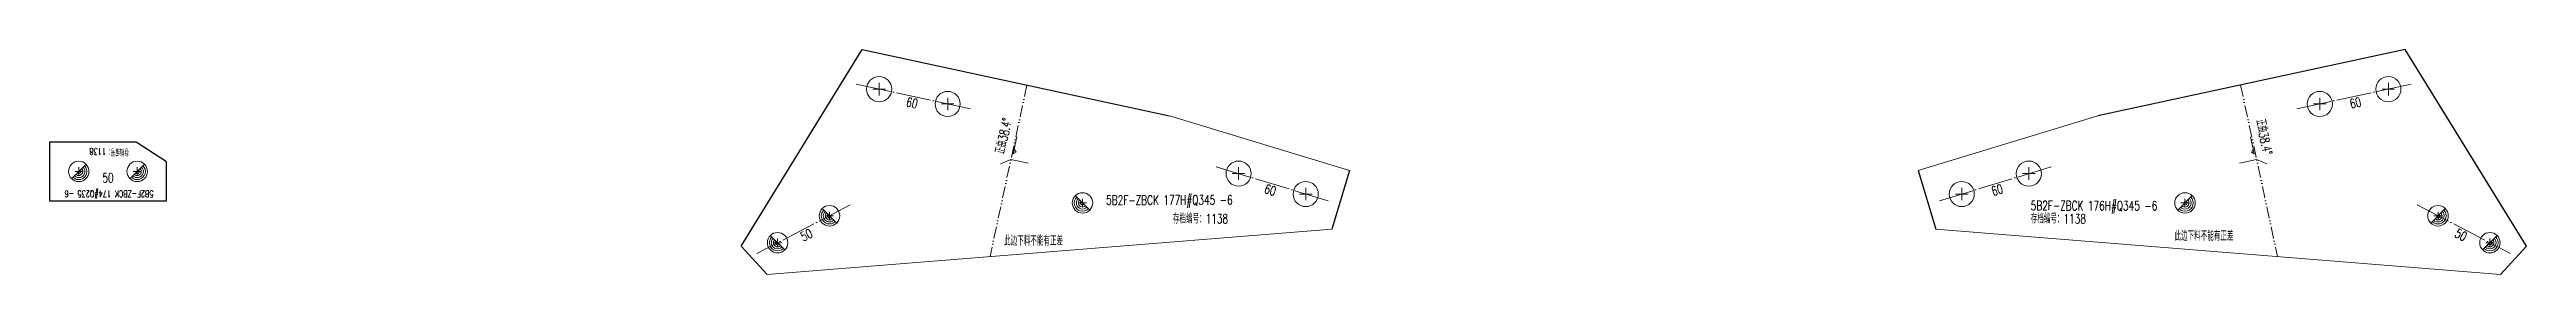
# Model space of a CAD drawing. Header units: millimetres. Extents: x -164 to 144402, y -33030 to 11430.
# Drawn here: x 20000 to 22119, y -15142 to -14951 of the extents above; entities that cross this region are included whole.
import ezdxf
from ezdxf.enums import TextEntityAlignment as Align

# ---------------------------------------------------------------- set-up
doc = ezdxf.new("R2010")
doc.units = ezdxf.units.MM
doc.header["$LTSCALE"] = 20
doc.linetypes.add('DASHDOT2X', pattern=[1.75, 1.5, -0.125, 0, -0.125])
doc.linetypes.add('DIVIDE', pattern=[0.875, 0.5, -0.125, 0, -0.125, 0, -0.125])
for name, color, linetype, lineweight in [('1', 7, 'Continuous', 25), ('11', 3, 'Continuous', 13), ('12', 7, 'Continuous', 13), ('5', 1, 'Continuous', 13), ('7', 2, 'DASHDOT2X', 13), ('8', 3, 'DIVIDE', 13)]:
    doc.layers.add(name, color=color, linetype=linetype, lineweight=lineweight)
doc.styles.get("Standard").update_dxf_attribs({"font": 'simplex', "width": 0.7, "bigfont": 'gbhzfs.shx'})

msp = doc.modelspace()

# ---------------------------------------------------------------- texts
at = {"layer": '11', "width": 0.7}
for s, rotation, p in [('60', 347.847104, (20738.742, -14992.098)), ('60', 12.152896, (21971.892, -14992.098)), ('60', 343.102294, (21045.545, -15066.587)), ('60', 16.897706, (21665.089, -15066.587)), ('50', 27.406772, (20645.74, -15105.273)), ('50', 332.593228, (22064.893, -15105.273))]:
    msp.add_text(s, height=8, rotation=rotation, dxfattribs=at).set_placement(p, align=Align.TOP_CENTER)
msp.add_text('50', height=8, dxfattribs=at).set_placement((20050, -15056.057), align=Align.TOP_CENTER)
at = {"layer": '12', "width": 0.7}
for rotation, p in [(77.847104, (20822.479, -15025.529)), (282.152896, (21888.379, -15026.567))]:
    msp.add_text('正曲38.4°', height=8, rotation=rotation, dxfattribs=at).set_placement(p, align=Align.BOTTOM_CENTER)
for s, height, rotation, p in [('存档编号：1138 ', 5.6, 180, (20067.926, -15033.157)), ('5B2F-ZBCK 174#Q235 -6 ', 5.6, 180, (20088.951, -15069.313)), ('5B2F-ZBCK 177H#Q345 -6 ', 8, 0.058261, (20903.942, -15085.435)), ('5B2F-ZBCK 176H#Q345 -6 ', 8, 359.941739, (21694.932, -15090.176)), ('存档编号：1138 ', 8, 0.058261, (20961.094, -15101.432)), ('存档编号：1138 ', 8, 359.941739, (21694.921, -15101.376)), ('此边下料不能有正差', 8, 0.058261, (21817.997, -15116.141)), ('此边下料不能有正差', 8, 0.058261, (20816.668, -15120.284))]:
    msp.add_text(s, height=height, rotation=rotation, dxfattribs=at).set_placement(p, align=Align.BOTTOM_LEFT)

# ---------------------------------------------------------------- blocks, each defined once
blk = doc.blocks.new('M16')
for p, q in [((-0.71, -0.71), (0.71, 0.71)), ((-0.4, 0), (0.4, 0)), ((0, 0.4), (0, -0.4))]:
    blk.add_line(p, q)
blk.add_circle((0, 0), 1)
for radius in [0.8, 0.6, 0.4, 0.2]:
    blk.add_arc((0, 0), radius, 225, 45)
blk = doc.blocks.new('M20')
for p, q in [((-0.5, 0), (0.5, 0)), ((0, -0.5), (0, 0.5))]:
    blk.add_line(p, q)
blk.add_circle((0, 0), 1)

# ---------------------------------------------------------------- linework, layer by layer
at = {"layer": '1'}
for p, q in [((20591.579, -15118.486), (20695.34, -14950.53)), ((20695.34, -14950.53), (20958.246, -15007.146)), ((22015.294, -14950.53), (21752.388, -15007.146)), ((22119.055, -15118.486), (22015.294, -14950.53)), ((20074.184, -15029.557), (20000, -15029.557)), ((20000, -15029.557), (20000, -15079.557)), ((20100, -15046.451), (20074.184, -15029.557)), ((20100, -15079.557), (20100, -15046.451)), ((21112.111, -15053.887), (21096.949, -15103.795)), ((21598.523, -15053.887), (21613.684, -15103.795)), ((20000, -15079.557), (20100, -15079.557)), ((20613.85, -15142.495), (20591.579, -15118.486)), ((22096.784, -15142.495), (22119.055, -15118.486))]:
    msp.add_line(p, q, dxfattribs=at)
at = {"layer": '12'}
for p, q in [((20822.474, -15044.263), (20813.641, -15048.038)), ((20822.474, -15044.263), (20837.138, -15047.421)), ((20827.662, -15024.922), (20824.504, -15039.585)), ((20824.504, -15039.585), (20826.88, -15038.051)), ((20826.88, -15038.051), (20825.346, -15035.675)), ((21888.16, -15044.263), (21873.496, -15047.421)), ((21882.972, -15024.922), (21886.13, -15039.585)), ((21883.754, -15038.051), (21885.288, -15035.675)), ((21886.13, -15039.585), (21883.754, -15038.051)), ((21888.16, -15044.263), (21896.992, -15048.038)), ((21096.949, -15103.795), (20613.85, -15142.495)), ((21613.684, -15103.795), (22096.784, -15142.495))]:
    msp.add_line(p, q, dxfattribs=at)
at = {"layer": '7'}
for p, q in [((20690.178, -14980.106), (20787.937, -15001.158)), ((22020.455, -14980.106), (21922.697, -15001.158)), ((20998.14, -15050.618), (21093.822, -15079.685)), ((21712.494, -15050.618), (21616.811, -15079.685)), ((20684.999, -15083.228), (20605.101, -15124.655)), ((22025.635, -15083.228), (22105.533, -15124.655))]:
    msp.add_line(p, q, dxfattribs=at)
at = {"layer": '7', "color": 0, "linetype": 'ByBlock'}
for p, q in [((20958.246, -15007.146), (21112.111, -15053.887)), ((21752.388, -15007.146), (21598.523, -15053.887))]:
    msp.add_line(p, q, dxfattribs=at)
at = {"layer": '8'}
for p, q in [((20836.13, -14980.848), (20804.611, -15127.213)), ((21874.504, -14980.848), (21906.023, -15127.213))]:
    msp.add_line(p, q, dxfattribs=at)

# ---------------------------------------------------------------- block references
at = {"layer": '5'}
for name, p, xscale, yscale, zscale in [('M20', (20709.73, -14984.316), -10.75, 10.75, 10.75), ('M20', (22000.904, -14984.316), 10.75, 10.75, 10.75), ('M20', (20768.385, -14996.947), -10.75, 10.75, 10.75), ('M20', (21942.248, -14996.947), 10.75, 10.75, 10.75), ('M16', (20025, -15054.557), 8.75, 8.75, 8.75), ('M16', (20075, -15054.557), 8.75, 8.75, 8.75), ('M20', (21017.276, -15056.432), -10.75, 10.75, 10.75), ('M20', (21074.686, -15073.871), -10.75, 10.75, 10.75), ('M20', (21635.948, -15073.871), 10.75, 10.75, 10.75), ('M20', (21693.357, -15056.432), 10.75, 10.75, 10.75), ('M16', (20667.244, -15092.434), -8.75, 8.75, 8.75), ('M16', (20883.708, -15081.458), -8.75, 8.75, 8.75), ('M16', (21826.926, -15081.458), 8.75, 8.75, 8.75), ('M16', (22043.39, -15092.434), 8.75, 8.75, 8.75), ('M16', (20622.856, -15115.449), -8.75, 8.75, 8.75), ('M16', (22087.778, -15115.449), 8.75, 8.75, 8.75)]:
    msp.add_blockref(name, p, dxfattribs=dict(at, xscale=xscale, yscale=yscale, zscale=zscale))

msp.set_redraw_order([(e.dxf.handle, doc.entitydb.next_handle()) for e in msp.query("TEXT MTEXT ATTDEF DIMENSION ARC_DIMENSION")])  # texts and dimensions are drawn at this point

doc.saveas('drawing.dxf')
